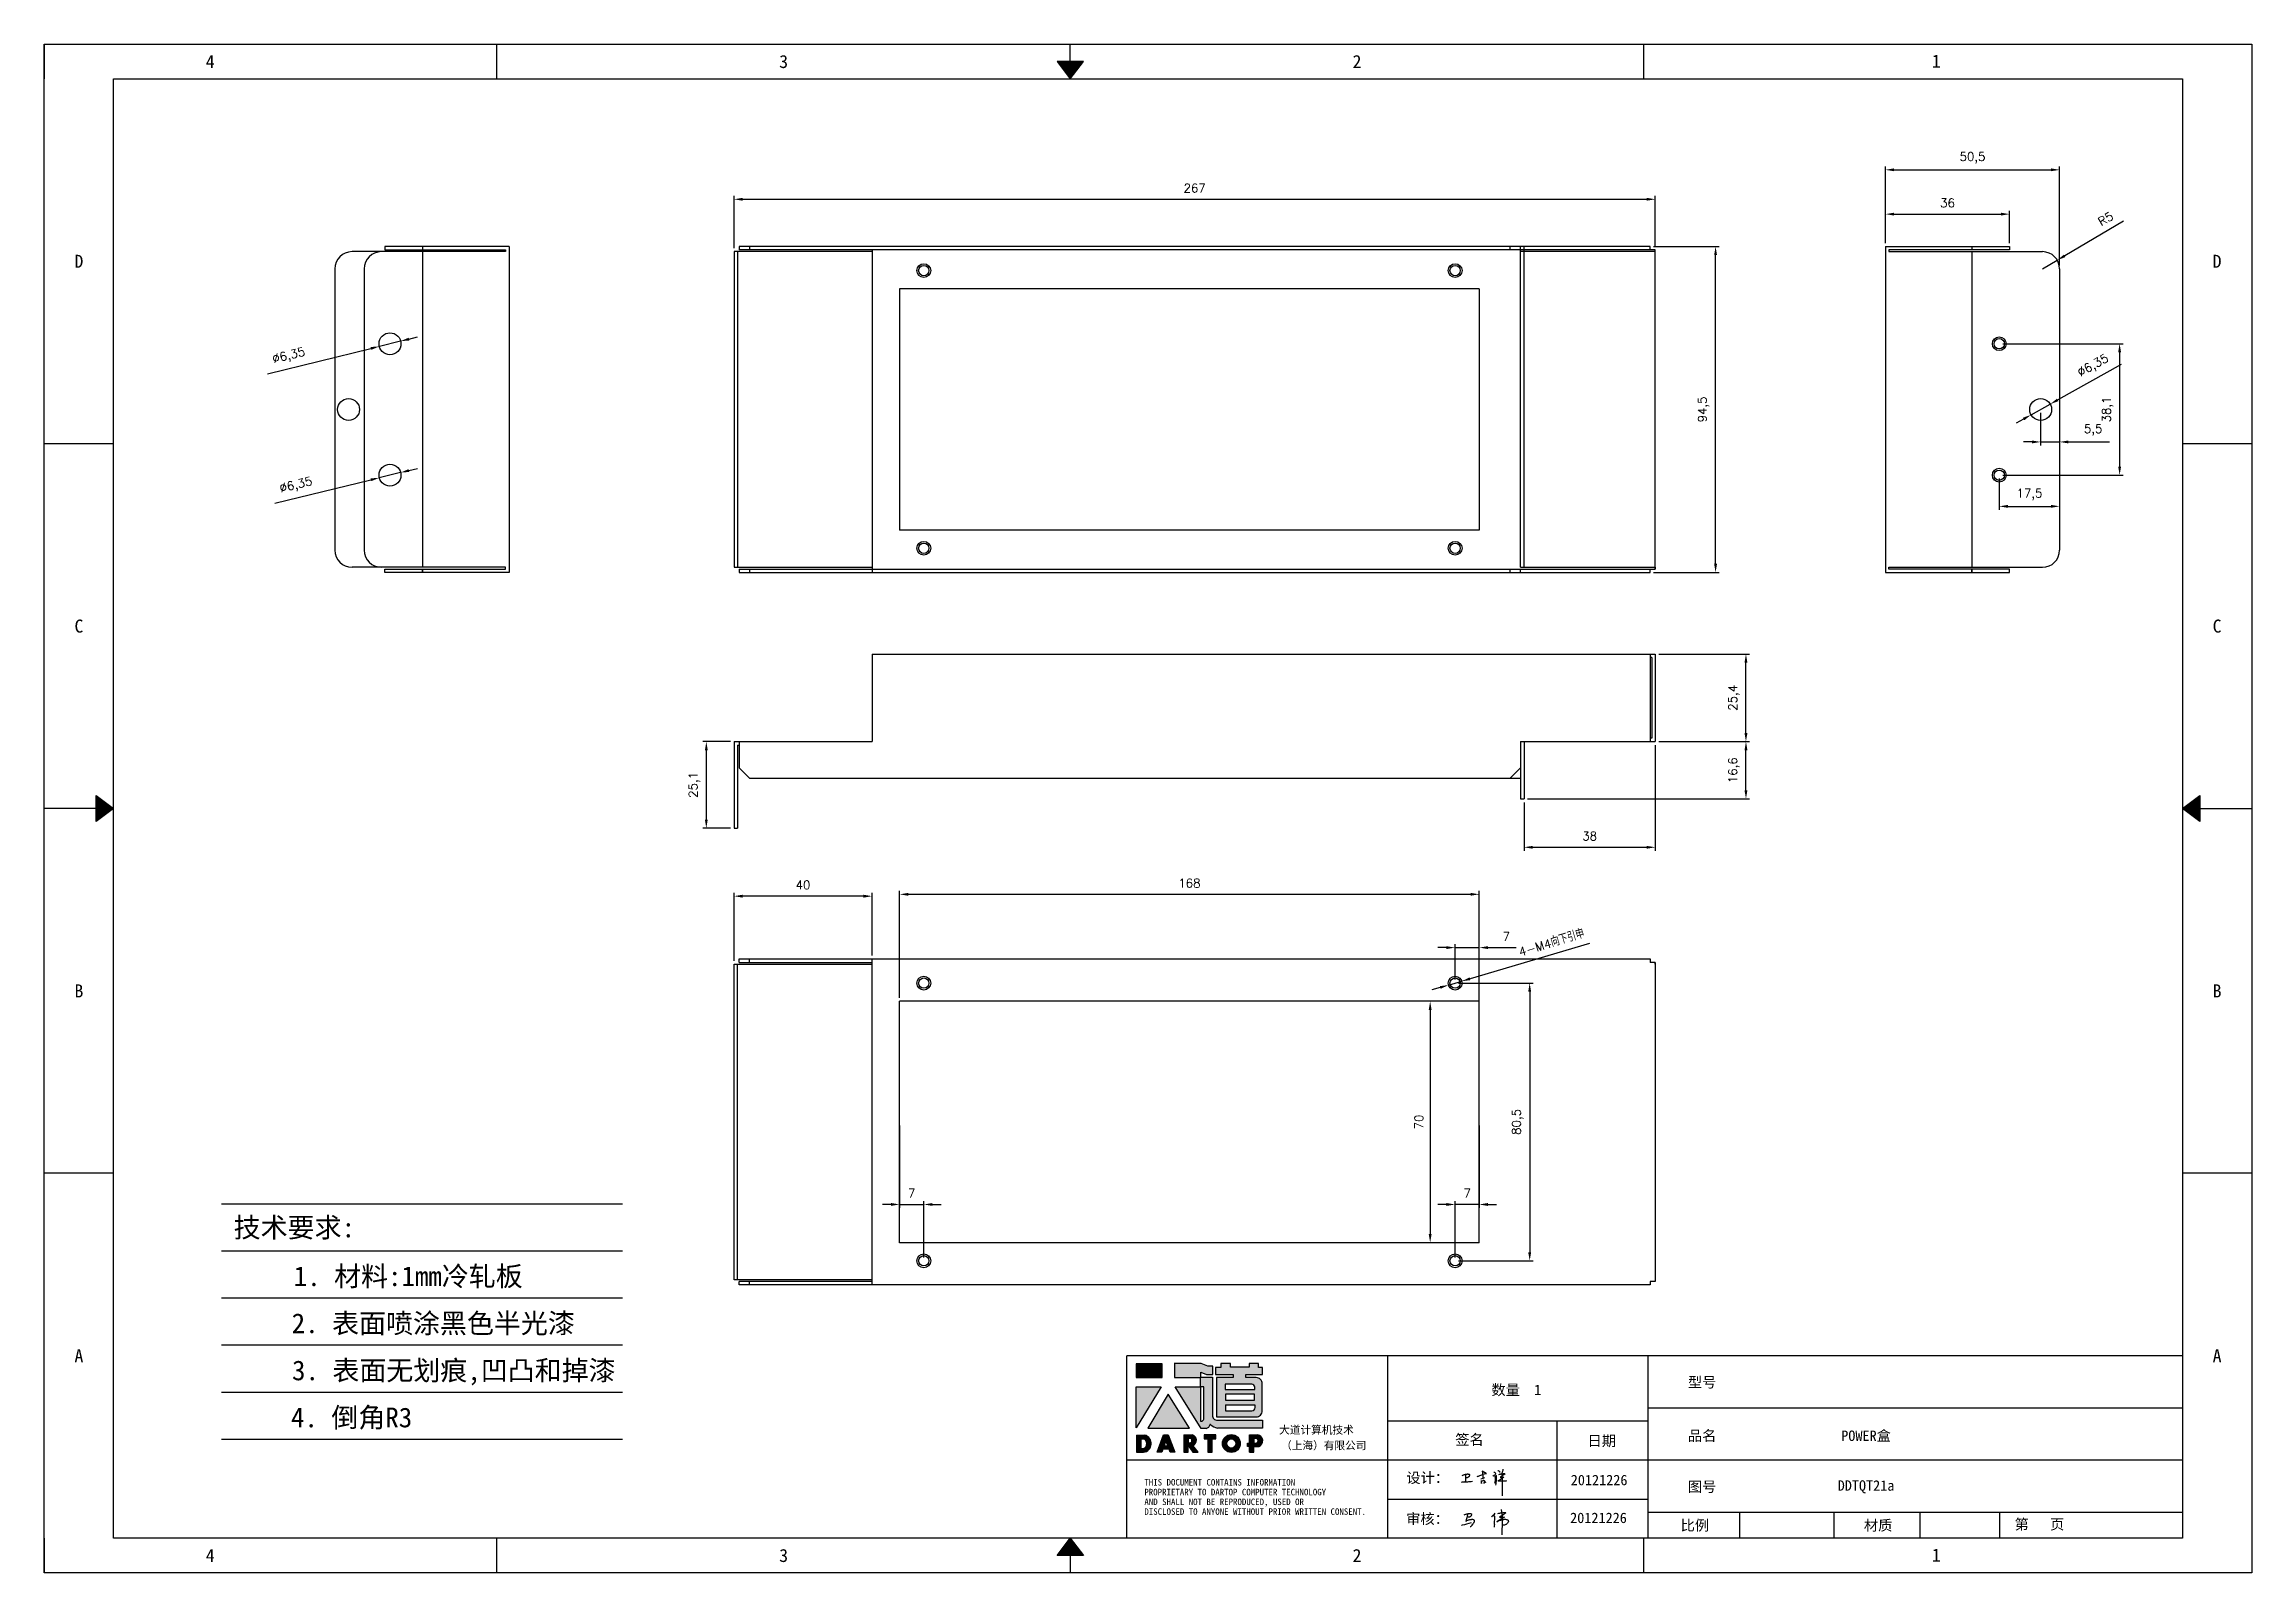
# Model space of a CAD drawing. Header units: millimetres. Extents: x 120943 to 145233, y 4425 to 40233.
# Drawn here: x 122600 to 123240, y 6696 to 7140 of the extents above; entities that cross this region are included whole.
import ezdxf
from ezdxf.enums import TextEntityAlignment as Align

# ---------------------------------------------------------------- set-up
doc = ezdxf.new("R2010")
doc.units = ezdxf.units.MM
doc.linetypes.add('DOT', pattern=[0.25, 0, -0.25])
doc.layers.add('4', color=7, linetype='Continuous')
doc.layers.add('print', color=30, linetype='Continuous')
doc.layers.add('dim', color=2, linetype='Continuous', lineweight=9)
doc.styles.add('Dartop', font='SIMFANG.TTF')
doc.styles.add('HZ', font='SimSun.ttf')
doc.styles.add('hzHT', font='SIMHEI.TTF')
doc.styles.get("Standard").update_dxf_attribs({"font": 'txt', "bigfont": 'gbcbig.shx'})
doc.dimstyles.new('0.5small', dxfattribs={"dimtxt": 2.5, "dimasz": 2.5, "dimexe": 1, "dimexo": 1, "dimgap": 2, "dimtad": 1, "dimtxsty": 'Standard', "dimcen": 2.5, "dimadec": 0, "dimazin": 0, "dimtfac": 1, "dimtmove": 0, "dimatfit": 3, "dimfxl": 1, "dimarcsym": 0})

msp = doc.modelspace()

# ---------------------------------------------------------------- texts
at = {"color": 0}
for s, height, style, p in [('4', 3.777, 'Dartop', (122648.201, 7134.508)), ('3', 3.777, 'Dartop', (122814.389, 7134.508)), ('2', 3.777, 'Dartop', (122980.577, 7134.508)), ('1', 3.777, 'Dartop', (123148.487, 7134.628)), ('D', 3.777, 'Dartop', (122610.138, 7076.594)), ('D', 3.777, 'Dartop', (123229.859, 7076.594)), ('C', 3.777, 'Dartop', (122610.138, 6970.838)), ('C', 3.777, 'Dartop', (123229.859, 6970.838)), ('B', 3.777, 'Dartop', (122610.138, 6865.082)), ('B', 3.777, 'Dartop', (123229.859, 6865.082)), ('A', 3.777, 'Dartop', (122610.138, 6759.326)), ('A', 3.777, 'Dartop', (123229.859, 6759.326)), ('数量  1', 3.0216, 'hzHT', (123026.754, 6749.421)), ('型号', 3.0216, 'hzHT', (123080.607, 6751.64)), ('品名', 3.0216, 'hzHT', (123080.607, 6736.128)), ('POWER盒', 3.0216, 'hzHT', (123128.115, 6736.128)), ('签名', 3.0216, 'hzHT', (123013.181, 6735.021)), ('日期', 3.0216, 'hzHT', (123051.521, 6734.649)), ('20121226', 3.0216, 'hzHT', (123050.746, 6723.29)), ('图号', 3.0216, 'hzHT', (123080.607, 6721.359)), ('DDTQT21a', 3.0216, 'hzHT', (123128.115, 6721.699)), ('20121226', 3.0216, 'hzHT', (123050.566, 6712.326)), ('第   页', 3.0216, 'hzHT', (123178.367, 6710.46)), ('比例', 3.0216, 'hzHT', (123078.5, 6710.146)), ('材质', 3.0216, 'hzHT', (123131.625, 6710.146)), ('4', 3.777, 'Dartop', (122648.201, 6701.412)), ('3', 3.777, 'Dartop', (122814.389, 6701.412)), ('2', 3.777, 'Dartop', (122980.577, 6701.412)), ('1', 3.777, 'Dartop', (123148.487, 6701.532))]:
    msp.add_text(s, height=height, dxfattribs=dict(at, style=style)).set_placement(p, align=Align.MIDDLE_CENTER)
at = {"style": 'HZ'}
for s, p in [('技术要求:', (122672.578, 6796.497)), ('     1. 材料:1mm冷轧板      ', (122707.544, 6782.376)), ('    2. 表面喷涂黑色半光漆', (122705.045, 6768.726)), ('3. 表面无划痕,凹凸和掉漆', (122718.809, 6755.076)), ('4. 倒角R3           ', (122710.623, 6741.426))]:
    msp.add_text(s, height=5.733, dxfattribs=at).set_placement(p, align=Align.MIDDLE_CENTER)
at = {"color": 0, "style": 'hzHT'}
for s, height, p in [('设计：', 3.0216, (122994.876, 6722.432)), ('THIS DOCUMENT CONTAINS INFORMATION', 1.8885, (122918.949, 6721.688)), ('PROPRIETARY TO DARTOP COMPUTER TECHNOLOGY', 1.8885, (122918.949, 6718.855)), ('AND SHALL NOT BE REPRODUCED, USED OR', 1.8885, (122918.949, 6716.023)), ('DISCLOSED TO ANYONE WITHOUT PRIOR WRITTEN CONSENT.', 1.8885, (122918.949, 6713.19)), ('审核：', 3.0216, (122994.831, 6710.534))]:
    msp.add_text(s, height=height, dxfattribs=at).set_placement(p)
at = {"layer": '4', "color": 0, "style": 'hzHT'}
for s, p in [('大道计算机技术', (122958.008, 6736.688)), ('（上海）有限公司', (122958.578, 6732.171))]:
    msp.add_text(s, height=2.2662, dxfattribs=at).set_placement(p)

# ---------------------------------------------------------------- blocks, each defined once
blk = doc.blocks.new('*U330')
at = {"color": 254, "linetype": 'Continuous', "extrusion": (0, 0, -1)}
for points in [[(-17, 0.333), (-16.812, 0.25), (-17, 0.5)], [(-17, 0.333), (-17.188, 0.25), (-16.812, 0.25)], [(-17, 0.333), (-17, 0.5), (-17.188, 0.25)]]:
    blk.add_solid(points, dxfattribs=at)
blk = doc.blocks.new('*U331')
at = {"color": 254, "linetype": 'Continuous'}
for points in [[(17, 21.667), (17.188, 21.75), (16.812, 21.75)], [(17, 21.667), (16.812, 21.75), (17, 21.5)], [(17, 21.667), (17, 21.5), (17.188, 21.75)]]:
    blk.add_solid(points, dxfattribs=at)
blk = doc.blocks.new('*U328')
at = {"color": 254, "linetype": 'Continuous', "extrusion": (0, 0, -1)}
for points in [[(-0.833, 11), (-0.75, 10.812), (-0.75, 11.188)], [(-0.833, 11), (-0.75, 11.188), (-1, 11)], [(-0.833, 11), (-1, 11), (-0.75, 10.812)]]:
    blk.add_solid(points, dxfattribs=at)
blk = doc.blocks.new('dadao')
for p, q in [((48, 19.2), (44.9, 10.4)), ((44.9, 10.4), (51.2, 10.4)), ((51.2, 10.4), (48, 19.2))]:
    blk.add_line(p, q)
for points in [[(41.8, 121.6), (41.8, 143.7), (-0.4, 143.7), (-0.4, 121.6), (41.8, 121.6)], [(104.8, 122), (104.8, 130.3), (114.1, 126.3), (124.2, 126.3), (124.2, 139.6), (115.9, 139.6), (105.1, 143.9), (61.5, 143.9)], [(61.7, 144), (61.7, 121.3), (103.9, 121.3)], [(113.4, 38.7), (105.1, 38.7), (63, 106.5), (103.9, 106.5), (103.9, 120.9), (103.9, 121.3)], [(109.7, 53.6), (109.7, 106.2), (104.3, 106.2), (104.3, 50.4), (106.6, 50.4)], [(144.6, 94.4), (144.6, 84.8), (192, 84.8), (192, 94.1), (144.9, 94.1)], [(120.2, 45), (119.5, 45), (119.5, 44.6)], [(0, 28), (0, 0), (11.8, 0)], [(0.1, 28), (14, 28)], [(7.1, 21.8), (7.1, 6.1), (12, 6.1)], [(7.1, 21.8), (11.4, 21.8)], [(76.8, 28.2), (76.8, 0), (84.1, 0), (84.1, 11.1), (91.6, -0.1), (100.3, -0.1), (91.7, 11.1)], [(76.8, 28.2), (90.6, 28.2)], [(84, 22.7), (84, 15.3), (87.2, 15.3)], [(84, 22.7), (87.3, 22.7)], [(183.7, 0), (183.7, 9.6), (180.6, 9.6), (180.6, 14.9), (183.8, 14.9), (183.8, 28.1), (196.1, 28.1), (196.5, 28.1)], [(183.7, 0), (190.9, 0), (190.9, 9.6), (198.8, 9.6)], [(194.9, 22.3), (190.8, 22.3), (190.8, 15), (194.4, 15)]]:
    blk.add_lwpolyline(points)
blk.add_lwpolyline([(137.1, 144.2), (137.1, 137.9), (128.3, 137.9), (128.3, 126.5), (157.3, 126.5), (157.3, 121.5), (130.3, 121.5), (130.3, 57.5), (194.4, 57.5, 0.414214), (204.4, 67.5), (204.4, 111.3, 0.414214), (194.4, 121.3), (177.5, 121.3), (177.5, 126.3), (204.7, 126.3), (204.7, 137.7), (198.2, 137.7), (198.2, 143.9), (183.3, 143.9), (183.3, 138), (153, 138), (153, 144.2), (137.1, 144.2)], format="xyb", close=True)
for points in [[(104.8, 122), (123.4, 122), (123.4, 60, 0.414214), (131.4, 52), (204.8, 52), (204.8, 39.1), (131.7, 39.1)], [(144.3, 110.8), (144.3, 101.8), (192.3, 101.8), (192.3, 105.5, 0.414214), (187.3, 110.5), (144.3, 110.5)], [(144.6, 77), (144.6, 67.5), (187.6, 67.5, 0.414214), (192.6, 72.5), (192.6, 76.4), (144.6, 76.4)]]:
    blk.add_lwpolyline(points, format="xyb")
for points in [[(-0.3, 106.2), (40.4, 106.2), (-0.3, 39.7), (-0.3, 106.2)], [(51.7, 94.1), (18.4, 39.3), (86.2, 39.3)], [(43.8, 28.2), (51.8, 28.2), (62.6, -0.1), (55, -0.1), (53.2, 5), (42.9, 5), (41.1, 0), (33.6, 0)], [(110, 28.1), (110, 21.9), (116, 21.9), (116, -0.1), (123.2, -0.1), (123.2, 22), (129.2, 22), (129.2, 28.1), (110, 28.1)]]:
    blk.add_lwpolyline(points, close=True)
for radius in [14.5, 7.44]:
    blk.add_circle((154.2, 14.2), radius)
for centre, radius, start, end in [((99.2, 60.7), 12.6, 305.6399, 325.969), ((111.6, 46.7), 8.19, 282.9811, 347.6627), ((136, 61.7), 22.9, 226.7358, 259.3209), ((8.5, 13.9), 8.49, 294.2143, 69.7177), ((9.6, 14.2), 14.4, 278.6604, 72.3203), ((86.4, 19), 3.8, 282.527, 76.7196), ((88.6, 19.4), 8.95, 290.6073, 77.2124), ((193.7, 18.7), 3.8, 280.9891, 72.5513), ((195.7, 18.6), 9.51, 288.8959, 85.2442)]:
    blk.add_arc(centre, radius, start, end)
blk = doc.blocks.new('h')
for p, q in [((20768.1, -2360.9), (20773, -2359.1)), ((20769.5, -2366.9), (20769.8, -2370.6)), ((20769.8, -2370.6), (20770.9, -2378)), ((20770.9, -2378), (20771.5, -2370.6)), ((20772.4, -2369.3), (20774.9, -2367.8)), ((20773, -2359.1), (20784.1, -2355.2)), ((20773.3, -2331.8), (20775.3, -2338.7)), ((20789.1, -2340.9), (20773.5, -2331.9)), ((20775.3, -2338.7), (20775.6, -2351.2)), ((20775.6, -2351.2), (20775.5, -2357.3)), ((20782.2, -2369.2), (20780, -2377.1)), ((20780, -2377.1), (20788.3, -2371.3)), ((20780.1, -2366.4), (20780.8, -2366.4)), ((20781.9, -2367.4), (20782.2, -2369.2)), ((20845.7, -2343.5), (20848.4, -2353)), ((20848.9, -2370.3), (20847.9, -2424)), ((20848.4, -2353), (20848.9, -2370.3))]:
    blk.add_line(p, q)
for points in [[(20696.6, -2372.4, 0.002073), (20710.6, -2371.9, 0.016137), (20719.6, -2371.3, 0.008314), (20736.9, -2369.3)], [(20699.1, -2348.2, -0.029745), (20704.6, -2345.4, -0.046842), (20708.4, -2344.2, -0.00919), (20714.3, -2343, -0.018517), (20717.2, -2342.5, -0.037841), (20720.3, -2342.4, -0.039541), (20723.2, -2342.8, -0.149785), (20726, -2344.3, -0.204935), (20726.9, -2346.6, -0.074872), (20726.5, -2348.3, -0.061615), (20725.6, -2350.3, -0.034204), (20723.8, -2352.6, -0.045776), (20722.3, -2354.1, -0.054985), (20720.4, -2355.3, -0.036348), (20717.3, -2356.5, -0.067752), (20715.7, -2356.8, -0.043553), (20713.2, -2356.7)], [(20755, -2351.9, -0.024077), (20759.9, -2350.1, -0.013147), (20768.7, -2346.5, -0.00522), (20775.4, -2344.1, -0.018517), (20777.3, -2343.4, -0.008274), (20786.3, -2341, -0.039541), (20788.3, -2340.8, -0.079216), (20789.4, -2341, -0.204935)], [(20813.5, -2350.1, 0.007348), (20815.9, -2348.7, 0.008421), (20818, -2347.3, 0.009459), (20819.7, -2346.2, -0.016325), (20820.7, -2345.5, -0.173771), (20821.8, -2345.3, -0.085159), (20823.9, -2346, -0.125883), (20826, -2347.9, -0.160659), (20826.6, -2350.1, -0.010447), (20826.5, -2352.3, -0.008247), (20826.2, -2355.1, -0.002698), (20825.3, -2374, 0.001562), (20823.9, -2383.7, 0.016137)], [(20816.8, -2335, -0.053561), (20819.6, -2336.1, -0.075272), (20821.3, -2337.3, -0.005295), (20822.5, -2338.5, -0.009337), (20823.1, -2339.1, -0.026146), (20823.7, -2339.8, -0.016644), (20824.5, -2340.9)], [(20832.1, -2329.2, -0.053561), (20834.9, -2330.3, -0.075272), (20836.7, -2331.5, -0.005295), (20837.8, -2332.6, -0.009337), (20838.5, -2333.3, -0.026146), (20839, -2334, -0.016644), (20839.8, -2335.1)], [(20836, -2343.7, -0.02797), (20842.1, -2342.6, -0.048868), (20845.6, -2342.2, -0.00919), (20851.1, -2341.4, -0.018517), (20853.9, -2341.1, -0.037841), (20856.7, -2341.2, -0.039541), (20859.4, -2341.6, -0.018282), (20840.6, -2354.7, -0.000937)], [(20847.6, -2340.2, 0.021784), (20849.6, -2335.9, 0.028296), (20850.8, -2332.4, 0.008136), (20851.9, -2328.2, 0.028913), (20852.2, -2327, 0.08193), (20852.1, -2325.9, 0.075058), (20851.7, -2324.7, 0.275043)]]:
    blk.add_lwpolyline(points, format="xyb")
for points in [[(20711.3, -2343.5), (20711.3, -2343.5), (20711.5, -2355.8), (20710.7, -2368), (20710.6, -2371.9)], [(20821.5, -2350.6), (20822.4, -2359.2), (20822.2, -2364.9), (20821.7, -2369), (20821.3, -2376.3), (20823.6, -2368.5), (20827.2, -2366.3), (20829.5, -2366.3)], [(20840.6, -2354.7), (20850, -2354.7), (20855, -2354.3), (20845.9, -2361.1), (20840.5, -2364), (20833, -2367.5), (20863.2, -2367.4), (20865.9, -2367.3)]]:
    blk.add_lwpolyline(points)
for centre, radius, start, end in [((20773.7, -2371.2), 2.3, 121.9907, 163.60158), ((20787.5, -2406), 40.3, 100.61827, 108.24823), ((20780.8, -2367.6), 1.15, 9.4675, 90)]:
    blk.add_arc(centre, radius, start, end)
blk = doc.blocks.new('*U329')
at = {"color": 254, "linetype": 'Continuous', "extrusion": (0, 0, -1)}
for points in [[(-33.167, 11), (-33, 11), (-33.25, 11.188)], [(-33.167, 11), (-33.25, 11.188), (-33.25, 10.812)], [(-33.167, 11), (-33.25, 10.812), (-33, 11)]]:
    blk.add_solid(points, dxfattribs=at)
blk = doc.blocks.new('*D370')
at = {"layer": 'Defpoints', "color": 0}
for p in [(123067.01, 7094.57), (122800.01, 7079.39), (123067.01, 7079.89)]:
    blk.add_point(p, dxfattribs=at)
at = {"layer": 'dim', "color": 0, "lineweight": -2}
for p, q in [((122800.01, 7080.39), (122800.01, 7095.57)), ((122802.51, 7094.57), (123064.51, 7094.57)), ((123067.01, 7080.89), (123067.01, 7095.57))]:
    blk.add_line(p, q, dxfattribs=at)
at = {"layer": 'dim', "color": 0}
for points in [[(122802.51, 7094.99), (122802.51, 7094.16), (122800.01, 7094.57)], [(123064.51, 7094.99), (123064.51, 7094.16), (123067.01, 7094.57)]]:
    blk.add_solid(points, dxfattribs=at)
at = {"layer": 'dim', "color": 0, "insert": (122933.51, 7097.82), "char_height": 2.5, "attachment_point": 5}
blk.add_mtext('267', dxfattribs=at)
blk = doc.blocks.new('*D371')
at = {"layer": 'Defpoints', "color": 0}
for p in [(123065.51, 7080.89), (123084.5, 7080.89), (123065.51, 6986.39)]:
    blk.add_point(p, dxfattribs=at)
at = {"layer": 'dim', "color": 0, "lineweight": -2}
for p, q in [((123066.51, 7080.89), (123085.5, 7080.89)), ((123084.5, 6988.89), (123084.5, 7078.39)), ((123066.51, 6986.39), (123085.5, 6986.39))]:
    blk.add_line(p, q, dxfattribs=at)
at = {"layer": 'dim', "color": 0}
for points in [[(123084.09, 7078.39), (123084.92, 7078.39), (123084.5, 7080.89)], [(123084.09, 6988.89), (123084.92, 6988.89), (123084.5, 6986.39)]]:
    blk.add_solid(points, dxfattribs=at)
at = {"layer": 'dim', "color": 0, "insert": (123081.05, 7033.64), "char_height": 2.5, "attachment_point": 5, "rotation": 90}
blk.add_mtext('94,5', dxfattribs=at)
blk = doc.blocks.new('*D372')
at = {"layer": 'Defpoints', "color": 0}
for p in [(123184.22, 7103.11), (123133.72, 7080.89), (123184.22, 7074.39)]:
    blk.add_point(p, dxfattribs=at)
at = {"layer": 'dim', "color": 0, "lineweight": -2}
for p, q in [((123133.72, 7081.89), (123133.72, 7104.11)), ((123136.22, 7103.11), (123181.72, 7103.11)), ((123184.22, 7075.39), (123184.22, 7104.11))]:
    blk.add_line(p, q, dxfattribs=at)
at = {"layer": 'dim', "color": 0}
for points in [[(123136.22, 7103.53), (123136.22, 7102.7), (123133.72, 7103.11)], [(123181.72, 7103.53), (123181.72, 7102.7), (123184.22, 7103.11)]]:
    blk.add_solid(points, dxfattribs=at)
at = {"layer": 'dim', "color": 0, "insert": (123158.97, 7106.57), "char_height": 2.5, "attachment_point": 5}
blk.add_mtext('50,5', dxfattribs=at)
blk = doc.blocks.new('*D373')
at = {"layer": 'Defpoints', "color": 0}
for p in [(123067.01, 6962.74), (123093.31, 6962.74), (123067.01, 6937.34)]:
    blk.add_point(p, dxfattribs=at)
at = {"layer": 'dim', "color": 0, "lineweight": -2}
for p, q in [((123068.01, 6962.74), (123094.31, 6962.74)), ((123093.31, 6939.84), (123093.31, 6960.24)), ((123068.01, 6937.34), (123094.31, 6937.34))]:
    blk.add_line(p, q, dxfattribs=at)
at = {"layer": 'dim', "color": 0}
for points in [[(123092.89, 6960.24), (123093.73, 6960.24), (123093.31, 6962.74)], [(123092.89, 6939.84), (123093.73, 6939.84), (123093.31, 6937.34)]]:
    blk.add_solid(points, dxfattribs=at)
at = {"layer": 'dim', "color": 0, "insert": (123089.85, 6950.04), "char_height": 2.5, "attachment_point": 5, "rotation": 90}
blk.add_mtext('25,4', dxfattribs=at)
blk = doc.blocks.new('*D374')
at = {"layer": 'Defpoints', "color": 0}
for p in [(122697.22, 7051.93), (122703.38, 7053.45)]:
    blk.add_point(p, dxfattribs=at)
at = {"layer": 'dim', "color": 0, "lineweight": -2}
for p, q in [((122664.83, 7043.95), (122694.79, 7051.33)), ((122703.38, 7053.45), (122697.22, 7051.93)), ((122705.81, 7054.05), (122708.24, 7054.65))]:
    blk.add_line(p, q, dxfattribs=at)
at = {"layer": 'dim', "color": 0}
for points in [[(122694.69, 7051.74), (122694.89, 7050.93), (122697.22, 7051.93)], [(122705.71, 7054.45), (122705.91, 7053.64), (122703.38, 7053.45)]]:
    blk.add_solid(points, dxfattribs=at)
at = {"layer": 'dim', "color": 0, "insert": (122671, 7049.03), "char_height": 2.5, "attachment_point": 5, "rotation": 13.84559}
blk.add_mtext('∅6,35', dxfattribs=at)
blk = doc.blocks.new('*D375')
at = {"layer": 'Defpoints', "color": 0}
for p in [(122697.21, 7013.84), (122703.38, 7015.34)]:
    blk.add_point(p, dxfattribs=at)
at = {"layer": 'dim', "color": 0, "lineweight": -2}
for p, q in [((122666.91, 7006.45), (122694.79, 7013.25)), ((122703.38, 7015.34), (122697.21, 7013.84)), ((122705.81, 7015.93), (122708.24, 7016.52))]:
    blk.add_line(p, q, dxfattribs=at)
at = {"layer": 'dim', "color": 0}
for points in [[(122694.69, 7013.65), (122694.88, 7012.84), (122697.21, 7013.84)], [(122705.71, 7016.34), (122705.91, 7015.53), (122703.38, 7015.34)]]:
    blk.add_solid(points, dxfattribs=at)
at = {"layer": 'dim', "color": 0, "insert": (122673.1, 7011.52), "char_height": 2.5, "attachment_point": 5, "rotation": 13.69355}
blk.add_mtext('∅6,35', dxfattribs=at)
blk = doc.blocks.new('*D376')
at = {"layer": 'Defpoints', "color": 0}
for p in [(122800.01, 6937.34), (122791.98, 6912.24), (122800.01, 6912.24)]:
    blk.add_point(p, dxfattribs=at)
at = {"layer": 'dim', "color": 0, "lineweight": -2}
for p, q in [((122799.01, 6937.34), (122790.98, 6937.34)), ((122791.98, 6934.84), (122791.98, 6914.74)), ((122799.01, 6912.24), (122790.98, 6912.24))]:
    blk.add_line(p, q, dxfattribs=at)
at = {"layer": 'dim', "color": 0}
for points in [[(122791.57, 6934.84), (122792.4, 6934.84), (122791.98, 6937.34)], [(122791.57, 6914.74), (122792.4, 6914.74), (122791.98, 6912.24)]]:
    blk.add_solid(points, dxfattribs=at)
at = {"layer": 'dim', "color": 0, "insert": (122788.53, 6924.79), "char_height": 2.5, "attachment_point": 5, "rotation": 90}
blk.add_mtext('25,1', dxfattribs=at)
blk = doc.blocks.new('*D377')
at = {"layer": 'Defpoints', "color": 0}
for p in [(122800.01, 6892.54), (122800.01, 6872.84), (122840.01, 6874.34)]:
    blk.add_point(p, dxfattribs=at)
at = {"layer": 'dim', "color": 0, "lineweight": -2}
for p, q in [((122800.01, 6873.84), (122800.01, 6893.54)), ((122837.51, 6892.54), (122802.51, 6892.54)), ((122840.01, 6875.34), (122840.01, 6893.54))]:
    blk.add_line(p, q, dxfattribs=at)
at = {"layer": 'dim', "color": 0}
for points in [[(122802.51, 6892.96), (122802.51, 6892.12), (122800.01, 6892.54)], [(122837.51, 6892.96), (122837.51, 6892.12), (122840.01, 6892.54)]]:
    blk.add_solid(points, dxfattribs=at)
at = {"layer": 'dim', "color": 0, "insert": (122820.01, 6895.79), "char_height": 2.5, "attachment_point": 5}
blk.add_mtext('40', dxfattribs=at)
blk = doc.blocks.new('*D378')
at = {"layer": 'Defpoints', "color": 0}
for p in [(123016.01, 6893.08), (122848.01, 6862.09), (123016.01, 6862.09)]:
    blk.add_point(p, dxfattribs=at)
at = {"layer": 'dim', "color": 0, "lineweight": -2}
for p, q in [((122848.01, 6863.09), (122848.01, 6894.08)), ((122850.51, 6893.08), (123013.51, 6893.08)), ((123016.01, 6863.09), (123016.01, 6894.08))]:
    blk.add_line(p, q, dxfattribs=at)
at = {"layer": 'dim', "color": 0}
for points in [[(122850.51, 6893.5), (122850.51, 6892.67), (122848.01, 6893.08)], [(123013.51, 6893.5), (123013.51, 6892.67), (123016.01, 6893.08)]]:
    blk.add_solid(points, dxfattribs=at)
at = {"layer": 'dim', "color": 0, "insert": (122932.01, 6896.33), "char_height": 2.5, "attachment_point": 5}
blk.add_mtext('168', dxfattribs=at)
blk = doc.blocks.new('*D379')
at = {"layer": 'Defpoints', "color": 0}
for p in [(123016.01, 6862.09), (123001.78, 6792.09), (123016.01, 6792.09)]:
    blk.add_point(p, dxfattribs=at)
at = {"layer": 'dim', "color": 0, "lineweight": -2}
for p, q in [((123015.01, 6862.09), (123000.78, 6862.09)), ((123001.78, 6859.59), (123001.78, 6794.59)), ((123015.01, 6792.09), (123000.78, 6792.09))]:
    blk.add_line(p, q, dxfattribs=at)
at = {"layer": 'dim', "color": 0}
for points in [[(123001.37, 6859.59), (123002.2, 6859.59), (123001.78, 6862.09)], [(123001.37, 6794.59), (123002.2, 6794.59), (123001.78, 6792.09)]]:
    blk.add_solid(points, dxfattribs=at)
at = {"layer": 'dim', "color": 0, "insert": (122998.53, 6827.09), "char_height": 2.5, "attachment_point": 5, "rotation": 90}
blk.add_mtext('70', dxfattribs=at)
blk = doc.blocks.new('*D380')
at = {"layer": 'Defpoints', "color": 0}
for p in [(123016.01, 6877.63), (123009.01, 6867.34), (123016.01, 6827.09)]:
    blk.add_point(p, dxfattribs=at)
at = {"layer": 'dim', "color": 0, "lineweight": -2}
for p, q in [((123009.01, 6868.34), (123009.01, 6878.63)), ((123016.01, 6828.09), (123016.01, 6878.63)), ((123006.51, 6877.63), (123004.01, 6877.63)), ((123009.01, 6877.63), (123016.01, 6877.63)), ((123018.51, 6877.63), (123026.68, 6877.63))]:
    blk.add_line(p, q, dxfattribs=at)
at = {"layer": 'dim', "color": 0}
for points in [[(123006.51, 6878.05), (123006.51, 6877.22), (123009.01, 6877.63)], [(123018.51, 6878.05), (123018.51, 6877.22), (123016.01, 6877.63)]]:
    blk.add_solid(points, dxfattribs=at)
at = {"layer": 'dim', "color": 0, "insert": (123023.84, 6880.88), "char_height": 2.5, "attachment_point": 5}
blk.add_mtext('7', dxfattribs=at)
blk = doc.blocks.new('*D381')
at = {"layer": 'Defpoints', "color": 0}
for p in [(122848.01, 6827.09), (122855.01, 6803.17), (122855.01, 6786.84)]:
    blk.add_point(p, dxfattribs=at)
at = {"layer": 'dim', "color": 0, "lineweight": -2}
for p, q in [((122848.01, 6826.09), (122848.01, 6802.17)), ((122845.51, 6803.17), (122843.01, 6803.17)), ((122848.01, 6803.17), (122855.01, 6803.17)), ((122855.01, 6787.84), (122855.01, 6804.17)), ((122857.51, 6803.17), (122860.01, 6803.17))]:
    blk.add_line(p, q, dxfattribs=at)
at = {"layer": 'dim', "color": 0}
for points in [[(122845.51, 6803.59), (122845.51, 6802.75), (122848.01, 6803.17)], [(122857.51, 6803.59), (122857.51, 6802.75), (122855.01, 6803.17)]]:
    blk.add_solid(points, dxfattribs=at)
at = {"layer": 'dim', "color": 0, "insert": (122851.51, 6806.42), "char_height": 2.5, "attachment_point": 5}
blk.add_mtext('7', dxfattribs=at)
blk = doc.blocks.new('*D382')
at = {"layer": 'Defpoints', "color": 0}
for p in [(123009.01, 6867.34), (123009.01, 6786.84), (123030.62, 6786.84)]:
    blk.add_point(p, dxfattribs=at)
at = {"layer": 'dim', "color": 0, "lineweight": -2}
for p, q in [((123010.01, 6867.34), (123031.62, 6867.34)), ((123030.62, 6864.84), (123030.62, 6789.34)), ((123010.01, 6786.84), (123031.62, 6786.84))]:
    blk.add_line(p, q, dxfattribs=at)
at = {"layer": 'dim', "color": 0}
for points in [[(123030.2, 6864.84), (123031.04, 6864.84), (123030.62, 6867.34)], [(123030.2, 6789.34), (123031.04, 6789.34), (123030.62, 6786.84)]]:
    blk.add_solid(points, dxfattribs=at)
at = {"layer": 'dim', "color": 0, "insert": (123027.16, 6827.09), "char_height": 2.5, "attachment_point": 5, "rotation": 90}
blk.add_mtext('80,5', dxfattribs=at)
blk = doc.blocks.new('*D383')
at = {"layer": 'Defpoints', "color": 0}
for p in [(123007.09, 6866.77), (123010.93, 6867.9)]:
    blk.add_point(p, dxfattribs=at)
at = {"layer": 'dim', "color": 0, "lineweight": -2}
for p, q in [((123047.96, 6878.79), (123013.33, 6868.61)), ((123004.69, 6866.07), (123002.29, 6865.36)), ((123007.09, 6866.77), (123010.93, 6867.9))]:
    blk.add_line(p, q, dxfattribs=at)
at = {"layer": 'dim', "color": 0}
for points in [[(123004.58, 6866.47), (123004.81, 6865.67), (123007.09, 6866.77)], [(123013.21, 6869.01), (123013.45, 6868.21), (123010.93, 6867.9)]]:
    blk.add_solid(points, dxfattribs=at)
at = {"layer": 'dim', "color": 0, "insert": (123036.99, 6879.03), "char_height": 2.5, "attachment_point": 5, "rotation": 16.38978}
blk.add_mtext('4-M4向下引申', dxfattribs=at)
blk = doc.blocks.new('*D384')
at = {"layer": 'Defpoints', "color": 0}
for p in [(123183.53, 7076.92), (123179.22, 7074.39)]:
    blk.add_point(p, dxfattribs=at)
at = {"layer": 'dim', "color": 0, "lineweight": -2}
for p, q in [((123202.74, 7088.18), (123185.69, 7078.18)), ((123179.22, 7074.39), (123183.53, 7076.92))]:
    blk.add_line(p, q, dxfattribs=at)
at = {"layer": 'dim', "color": 0}
blk.add_solid([(123185.48, 7078.54), (123185.9, 7077.82), (123183.53, 7076.92)], dxfattribs=at)
at = {"layer": 'dim', "color": 0, "insert": (123197.58, 7088.92), "char_height": 2.5, "attachment_point": 5, "rotation": 30.37982}
blk.add_mtext('R5', dxfattribs=at)
blk = doc.blocks.new('*D385')
at = {"layer": 'Defpoints', "color": 0}
for p in [(123181.49, 7035.19), (123175.95, 7032.09)]:
    blk.add_point(p, dxfattribs=at)
at = {"layer": 'dim', "color": 0, "lineweight": -2}
for p, q in [((123202.02, 7046.69), (123183.67, 7036.41)), ((123175.95, 7032.09), (123181.49, 7035.19)), ((123173.77, 7030.86), (123171.59, 7029.64))]:
    blk.add_line(p, q, dxfattribs=at)
at = {"layer": 'dim', "color": 0}
for points in [[(123183.47, 7036.78), (123183.88, 7036.05), (123181.49, 7035.19)], [(123173.57, 7031.23), (123173.97, 7030.5), (123175.95, 7032.09)]]:
    blk.add_solid(points, dxfattribs=at)
at = {"layer": 'dim', "color": 0, "insert": (123194.04, 7046.19), "char_height": 2.5, "attachment_point": 5, "rotation": 29.26814}
blk.add_mtext('∅6,35', dxfattribs=at)
blk = doc.blocks.new('*D386')
at = {"layer": 'Defpoints', "color": 0}
for p in [(123166.72, 7052.69), (123166.72, 7014.59), (123201.61, 7014.59)]:
    blk.add_point(p, dxfattribs=at)
at = {"layer": 'dim', "color": 0, "lineweight": -2}
for p, q in [((123167.72, 7052.69), (123202.61, 7052.69)), ((123201.61, 7050.19), (123201.61, 7017.09)), ((123167.72, 7014.59), (123202.61, 7014.59))]:
    blk.add_line(p, q, dxfattribs=at)
at = {"layer": 'dim', "color": 0}
for points in [[(123201.19, 7050.19), (123202.03, 7050.19), (123201.61, 7052.69)], [(123201.19, 7017.09), (123202.03, 7017.09), (123201.61, 7014.59)]]:
    blk.add_solid(points, dxfattribs=at)
at = {"layer": 'dim', "color": 0, "insert": (123198.15, 7033.64), "char_height": 2.5, "attachment_point": 5, "rotation": 90}
blk.add_mtext('38,1', dxfattribs=at)
blk = doc.blocks.new('*D387')
at = {"layer": 'Defpoints', "color": 0}
for p in [(123178.72, 7033.64), (123184.22, 7033.64), (123178.72, 7024.22)]:
    blk.add_point(p, dxfattribs=at)
at = {"layer": 'dim', "color": 0, "lineweight": -2}
for p, q in [((123178.72, 7032.64), (123178.72, 7023.22)), ((123184.22, 7032.64), (123184.22, 7023.22)), ((123176.22, 7024.22), (123173.72, 7024.22)), ((123178.72, 7024.22), (123184.22, 7024.22)), ((123186.72, 7024.22), (123198.64, 7024.22))]:
    blk.add_line(p, q, dxfattribs=at)
at = {"layer": 'dim', "color": 0}
for points in [[(123176.22, 7024.64), (123176.22, 7023.8), (123178.72, 7024.22)], [(123186.72, 7024.64), (123186.72, 7023.8), (123184.22, 7024.22)]]:
    blk.add_solid(points, dxfattribs=at)
at = {"layer": 'dim', "color": 0, "insert": (123193.93, 7027.68), "char_height": 2.5, "attachment_point": 5}
blk.add_mtext('5,5', dxfattribs=at)
blk = doc.blocks.new('*D388')
at = {"layer": 'Defpoints', "color": 0}
for p in [(123184.22, 7032.64), (123166.72, 7014.59), (123184.22, 7005.55)]:
    blk.add_point(p, dxfattribs=at)
at = {"layer": 'dim', "color": 0, "lineweight": -2}
for p, q in [((123184.22, 7031.64), (123184.22, 7004.55)), ((123166.72, 7013.59), (123166.72, 7004.55)), ((123169.22, 7005.55), (123181.72, 7005.55))]:
    blk.add_line(p, q, dxfattribs=at)
at = {"layer": 'dim', "color": 0}
for points in [[(123169.22, 7005.97), (123169.22, 7005.13), (123166.72, 7005.55)], [(123181.72, 7005.97), (123181.72, 7005.13), (123184.22, 7005.55)]]:
    blk.add_solid(points, dxfattribs=at)
at = {"layer": 'dim', "color": 0, "insert": (123175.47, 7009.01), "char_height": 2.5, "attachment_point": 5}
blk.add_mtext('17,5', dxfattribs=at)
blk = doc.blocks.new('*D389')
at = {"layer": 'Defpoints', "color": 0}
for p in [(123067.01, 6937.34), (123029.01, 6920.74), (123067.01, 6906.72)]:
    blk.add_point(p, dxfattribs=at)
at = {"layer": 'dim', "color": 0, "lineweight": -2}
for p, q in [((123067.01, 6936.34), (123067.01, 6905.72)), ((123029.01, 6919.74), (123029.01, 6905.72)), ((123031.51, 6906.72), (123064.51, 6906.72))]:
    blk.add_line(p, q, dxfattribs=at)
at = {"layer": 'dim', "color": 0}
for points in [[(123031.51, 6907.13), (123031.51, 6906.3), (123029.01, 6906.72)], [(123064.51, 6907.13), (123064.51, 6906.3), (123067.01, 6906.72)]]:
    blk.add_solid(points, dxfattribs=at)
at = {"layer": 'dim', "color": 0, "insert": (123048.01, 6909.97), "char_height": 2.5, "attachment_point": 5}
blk.add_mtext('38', dxfattribs=at)
blk = doc.blocks.new('*D390')
at = {"layer": 'Defpoints', "color": 0}
for p in [(123067.01, 6937.34), (123093.31, 6937.34), (123029.01, 6920.74)]:
    blk.add_point(p, dxfattribs=at)
at = {"layer": 'dim', "color": 0, "lineweight": -2}
for p, q in [((123068.01, 6937.34), (123094.31, 6937.34)), ((123093.31, 6923.24), (123093.31, 6934.84)), ((123030.01, 6920.74), (123094.31, 6920.74))]:
    blk.add_line(p, q, dxfattribs=at)
at = {"layer": 'dim', "color": 0}
for points in [[(123092.89, 6934.84), (123093.73, 6934.84), (123093.31, 6937.34)], [(123092.89, 6923.24), (123093.73, 6923.24), (123093.31, 6920.74)]]:
    blk.add_solid(points, dxfattribs=at)
at = {"layer": 'dim', "color": 0, "insert": (123089.85, 6929.04), "char_height": 2.5, "attachment_point": 5, "rotation": 90}
blk.add_mtext('16,6', dxfattribs=at)
blk = doc.blocks.new('*D391')
at = {"layer": 'Defpoints', "color": 0}
for p in [(123169.72, 7090.26), (123133.72, 7080.89), (123169.72, 7080.89)]:
    blk.add_point(p, dxfattribs=at)
at = {"layer": 'dim', "color": 0, "lineweight": -2}
for p, q in [((123133.72, 7081.89), (123133.72, 7091.26)), ((123136.22, 7090.26), (123167.22, 7090.26)), ((123169.72, 7081.89), (123169.72, 7091.26))]:
    blk.add_line(p, q, dxfattribs=at)
at = {"layer": 'dim', "color": 0}
for points in [[(123136.22, 7090.68), (123136.22, 7089.85), (123133.72, 7090.26)], [(123167.22, 7090.68), (123167.22, 7089.85), (123169.72, 7090.26)]]:
    blk.add_solid(points, dxfattribs=at)
at = {"layer": 'dim', "color": 0, "insert": (123151.72, 7093.51), "char_height": 2.5, "attachment_point": 5}
blk.add_mtext('36', dxfattribs=at)
blk = doc.blocks.new('*D392')
at = {"layer": 'Defpoints', "color": 0}
for p in [(123016.01, 6827.09), (123009.01, 6803.17), (123009.01, 6786.84)]:
    blk.add_point(p, dxfattribs=at)
at = {"layer": 'dim', "color": 0, "lineweight": -2}
for p, q in [((123016.01, 6826.09), (123016.01, 6802.17)), ((123006.51, 6803.17), (123004.01, 6803.17)), ((123009.01, 6787.84), (123009.01, 6804.17)), ((123016.01, 6803.17), (123009.01, 6803.17)), ((123018.51, 6803.17), (123021.01, 6803.17))]:
    blk.add_line(p, q, dxfattribs=at)
at = {"layer": 'dim', "color": 0}
for points in [[(123006.51, 6803.59), (123006.51, 6802.75), (123009.01, 6803.17)], [(123018.51, 6803.59), (123018.51, 6802.75), (123016.01, 6803.17)]]:
    blk.add_solid(points, dxfattribs=at)
at = {"layer": 'dim', "color": 0, "insert": (123012.51, 6806.42), "char_height": 2.5, "attachment_point": 5}
blk.add_mtext('7', dxfattribs=at)

# ---------------------------------------------------------------- dimensions: what is measured, and where the dimension line sits
at = {"layer": 'dim'}
for base, p1, p2, picture, middle in [((123184.221, 7103.112), (123133.721, 7080.889), (123184.221, 7074.389), '*D372', (123158.971, 7106.571)), ((123067.01, 7094.574), (122800.01, 7079.389), (123067.01, 7079.889), '*D370', (122933.51, 7097.824)), ((123169.721, 7090.264), (123133.721, 7080.889), (123169.721, 7080.889), '*D391', (123151.721, 7093.514)), ((123184.221, 7005.55), (123166.721, 7014.589), (123184.221, 7032.639), '*D388', (123175.471, 7009.009)), ((123067.01, 6906.718), (123029.01, 6920.743), (123067.01, 6937.343), '*D389', (123048.01, 6909.968)), ((123016.01, 6893.083), (122848.01, 6862.088), (123016.01, 6862.088), '*D378', (122932.01, 6896.333)), ((122800.01, 6892.541), (122840.01, 6874.338), (122800.01, 6872.838), '*D377', (122820.01, 6895.791))]:
    dim = msp.add_linear_dim(base=base, p1=p1, p2=p2, dimstyle='0.5small', override={"dimpost": '\\X'}, dxfattribs=at)
    dim.commit()
    dim.dimension.update_dxf_attribs({"geometry": picture, "text_midpoint": middle})
dim = msp.add_radius_dim(center=(123179.221, 7074.389), mpoint=(123183.535, 7076.918), dimstyle='0.5small', override={"dimpost": '\\X'}, dxfattribs=at)
dim.commit()
dim.dimension.update_dxf_attribs({"geometry": '*D384', "text_midpoint": (123199.221, 7086.113), "dimtype": 164})
for base, p1, p2, picture, middle in [((123084.504, 7080.889), (123065.51, 6986.389), (123065.51, 7080.889), '*D371', (123081.046, 7033.639)), ((123201.61, 7014.589), (123166.721, 7052.689), (123166.721, 7014.589), '*D386', (123198.152, 7033.639)), ((123093.31, 6962.743), (123067.01, 6937.343), (123067.01, 6962.743), '*D373', (123089.851, 6950.043)), ((122791.984, 6912.243), (122800.01, 6937.343), (122800.01, 6912.243), '*D376', (122788.526, 6924.793)), ((123093.31, 6937.343), (123029.01, 6920.743), (123067.01, 6937.343), '*D390', (123089.851, 6929.043)), ((123030.621, 6786.838), (123009.01, 6867.338), (123009.01, 6786.838), '*D382', (123027.162, 6827.088)), ((123001.782, 6792.088), (123016.01, 6862.088), (123016.01, 6792.088), '*D379', (122998.532, 6827.088))]:
    dim = msp.add_linear_dim(base=base, p1=p1, p2=p2, angle=90, dimstyle='0.5small', override={"dimpost": '\\X'}, dxfattribs=at)
    dim.commit()
    dim.dimension.update_dxf_attribs({"geometry": picture, "text_midpoint": middle})
for p1, p2, picture, middle in [((122703.382, 7053.449), (122697.217, 7051.929), '*D374', (122671.831, 7045.673)), ((123175.952, 7032.087), (123181.491, 7035.191), '*D385', (123195.727, 7043.17)), ((122703.384, 7015.341), (122697.215, 7013.838), '*D375', (122673.917, 7008.161))]:
    dim = msp.add_diameter_dim_2p(p1=p1, p2=p2, dimstyle='0.5small', override={"dimpost": '\\X'}, dxfattribs=at)
    dim.commit()
    dim.dimension.update_dxf_attribs({"geometry": picture, "text_midpoint": middle, "dimtype": 163})
for base, p1, p2, picture, middle in [((123178.721, 7024.22), (123184.221, 7033.639), (123178.721, 7033.639), '*D387', (123193.93, 7024.22)), ((123016.01, 6877.635), (123009.01, 6867.338), (123016.01, 6827.088), '*D380', (123023.844, 6877.635)), ((122855.01, 6803.17), (122848.01, 6827.088), (122855.01, 6786.838), '*D381', (122851.51, 6803.17))]:
    dim = msp.add_linear_dim(base=base, p1=p1, p2=p2, dimstyle='0.5small', override={"dimpost": '\\X'}, dxfattribs=at)
    dim.commit()
    dim.dimension.update_dxf_attribs({"geometry": picture, "text_midpoint": middle, "dimtype": 160})
dim = msp.add_diameter_dim_2p(p1=(123007.092, 6866.774), p2=(123010.929, 6867.903), text='4-M4向下引申', dimstyle='0.5small', override={"dimpost": '\\X'}, dxfattribs=at)
dim.commit()
dim.dimension.update_dxf_attribs({"geometry": '*D383', "text_midpoint": (123037.926, 6875.843), "dimtype": 163})
dim = msp.add_linear_dim(base=(123009.01, 6803.17), p1=(123016.01, 6827.088), p2=(123009.01, 6786.838), angle=180, dimstyle='0.5small', override={"dimpost": '\\X'}, dxfattribs=at)
dim.commit()
dim.dimension.update_dxf_attribs({"geometry": '*D392', "text_midpoint": (123012.51, 6803.17), "dimtype": 160})

# ---------------------------------------------------------------- hatches: boundary and pattern name
for points in [[(122924.09, 6756.987), (122916.557, 6756.987), (122916.557, 6753.051), (122924.09, 6753.051)], [(122923.848, 6750.297), (122916.577, 6750.297), (122916.577, 6738.425)], [(122925.863, 6748.142), (122919.92, 6738.346), (122932.023, 6738.346)], [(122939.708, 6736.342), (122936.268, 6736.342), (122936.268, 6735.251), (122937.341, 6735.251), (122937.341, 6731.318), (122938.626, 6731.318), (122938.626, 6735.253), (122939.708, 6735.253)]]:
    msp.add_hatch(color=0).paths.add_polyline_path(points)
h = msp.add_hatch(color=0)
h.paths.add_polyline_path([(122935.349, 6754.595), (122937.012, 6753.876), (122938.809, 6753.876), (122938.809, 6756.256), (122937.326, 6756.256), (122935.394, 6757.019), (122927.65, 6757.019), (122927.65, 6752.995), (122935.185, 6752.995), (122935.185, 6752.914), (122935.185, 6750.342), (122927.878, 6750.342), (122935.393, 6738.248), (122936.882, 6738.248, 0.2793748), (122937.968, 6739.304), (122937.968, 6739.36), (122938.099, 6739.36, 0.1431454), (122940.148, 6738.317), (122953.206, 6738.317), (122953.206, 6740.611), (122940.092, 6740.611, -0.4142136), (122938.664, 6742.039), (122938.664, 6753.122), (122935.349, 6753.122)])
h.paths.add_polyline_path([(122935.261, 6750.29), (122936.218, 6750.29), (122936.218, 6740.904, -0.0889357), (122935.663, 6740.333), (122935.257, 6740.333)], flags=16)
h = msp.add_hatch(color=0)
h.paths.add_polyline_path([(122953.184, 6755.923), (122952.022, 6755.923), (122952.022, 6757.028), (122949.366, 6757.028), (122949.366, 6755.978), (122943.944, 6755.978), (122943.944, 6757.083), (122941.105, 6757.083), (122941.105, 6755.957), (122939.536, 6755.957), (122939.536, 6753.92), (122944.714, 6753.92), (122944.714, 6753.019), (122939.889, 6753.019), (122939.889, 6741.609), (122951.343, 6741.609, 0.4142136), (122953.128, 6743.394), (122953.128, 6751.208, 0.4142136), (122951.343, 6752.993), (122948.315, 6752.993), (122948.315, 6753.878), (122953.184, 6753.878)])
h.paths.add_polyline_path([(122950.078, 6751.059, -0.4142136), (122950.971, 6750.166), (122950.971, 6749.512), (122942.395, 6749.512), (122942.395, 6751.059)], flags=16)
h.paths.add_polyline_path([(122950.915, 6748.13), (122950.915, 6746.472), (122942.451, 6746.472), (122942.451, 6748.13)], flags=16)
h.paths.add_polyline_path([(122951.026, 6744.98), (122951.026, 6744.27, -0.4142136), (122950.133, 6743.377), (122942.451, 6743.377), (122942.451, 6744.98)], flags=16)
h = msp.add_hatch(color=0)
h.paths.add_polyline_path([(122919.125, 6736.324), (122916.63, 6736.324), (122916.63, 6731.333), (122918.731, 6731.333, 0.7930159)])
h.paths.add_polyline_path([(122918.768, 6732.426), (122917.896, 6732.426), (122917.896, 6735.231), (122918.672, 6735.231, -0.6713609)], flags=16)
h = msp.add_hatch(color=0)
h.paths.add_polyline_path([(122925.882, 6736.365), (122924.459, 6736.365), (122922.628, 6731.328), (122923.976, 6731.328), (122924.294, 6732.221), (122926.121, 6732.221), (122926.445, 6731.317), (122927.804, 6731.317)])
h.paths.add_polyline_path([(122925.771, 6733.183), (122924.64, 6733.183), (122925.195, 6734.766)], flags=16)
h = msp.add_hatch(color=0)
h.paths.add_polyline_path([(122932.802, 6736.361), (122930.348, 6736.361), (122930.348, 6731.325), (122931.645, 6731.325), (122931.645, 6733.322), (122932.977, 6731.307), (122934.544, 6731.307), (122933.01, 6733.309, 0.7440549)])
h.paths.add_polyline_path([(122931.633, 6734.067), (122931.633, 6735.39), (122932.213, 6735.39, -0.796809), (122932.204, 6734.067)], flags=16)
h = msp.add_hatch(color=0)
h.paths.add_polyline_path([(122941.577, 6733.861, 1), (122946.749, 6733.861, 1)])
h.paths.add_polyline_path([(122945.492, 6733.861, -1), (122942.835, 6733.861, -1)], flags=16)
h = msp.add_hatch(color=0)
h.paths.add_polyline_path([(122951.709, 6736.349), (122951.635, 6736.349), (122949.448, 6736.349), (122949.448, 6733.999), (122948.868, 6733.999), (122948.868, 6733.045), (122949.439, 6733.045), (122949.439, 6731.334), (122950.715, 6731.334), (122950.715, 6733.052), (122952.118, 6733.052, 0.8123038)])
h.paths.add_polyline_path([(122950.696, 6734.006), (122950.696, 6735.32), (122951.423, 6735.32, -0.7782134), (122951.349, 6734.006)], flags=16)

# ---------------------------------------------------------------- linework, layer by layer
at = {"color": 0, "linetype": 'DOT'}
for p, q in [((122600.066, 7139.544), (123229.859, 7139.544)), ((122600.066, 6706.448), (122600.066, 7129.472)), ((123229.859, 6696.376), (122600.066, 6696.376))]:
    msp.add_line(p, q, dxfattribs=at)
at = {"color": 0}
for p, q in [((122600.066, 7139.544), (122600.066, 7129.472)), ((122731.295, 7129.472), (122731.295, 7139.544)), ((122897.483, 7134.508), (122897.483, 7139.544)), ((123063.671, 7129.472), (123063.671, 7139.544)), ((122620.21, 6706.448), (122620.21, 7129.472)), ((122620.21, 7129.472), (123219.787, 7129.472)), ((123219.787, 7129.472), (123219.787, 6706.448)), ((122620.21, 7023.716), (122600.066, 7023.716)), ((123239.931, 7023.716), (123219.787, 7023.716)), ((122615.174, 6917.96), (122600.066, 6917.96)), ((123224.823, 6917.96), (123239.931, 6917.96)), ((122620.21, 6812.204), (122600.066, 6812.204)), ((123239.931, 6812.204), (123219.787, 6812.204)), ((123219.787, 6759.326), (122913.85, 6759.326)), ((122913.85, 6706.448), (122913.85, 6759.326)), ((122989.39, 6759.326), (122989.39, 6706.448)), ((123064.93, 6706.448), (123064.93, 6759.326)), ((123064.93, 6744.218), (123219.787, 6744.218)), ((122989.39, 6740.441), (123064.93, 6740.441)), ((123038.491, 6740.441), (123038.491, 6706.448)), ((122913.85, 6729.11), (122989.39, 6729.11)), ((122989.39, 6729.11), (123219.787, 6729.11)), ((122989.39, 6717.779), (123064.93, 6717.779)), ((123064.93, 6714.002), (123219.787, 6714.002)), ((123091.507, 6706.448), (123091.507, 6714.002)), ((123118.896, 6706.448), (123118.896, 6714.002)), ((123143.796, 6706.448), (123143.796, 6714.002)), ((123166.909, 6706.448), (123166.909, 6714.002)), ((122600.066, 6706.448), (122600.066, 6696.376)), ((123219.787, 6706.448), (122620.21, 6706.448)), ((122731.295, 6696.376), (122731.295, 6706.448)), ((123063.671, 6696.376), (123063.671, 6706.448)), ((122897.483, 6701.412), (122897.483, 6696.376))]:
    msp.add_line(p, q, dxfattribs=at)
for p, q in [((122733.799, 7079.389), (122689.299, 7079.389)), ((122734.799, 7080.889), (122698.799, 7080.889)), ((122698.799, 7080.889), (122698.799, 7079.889)), ((122698.799, 7079.889), (122733.799, 7079.889)), ((122709.699, 7080.889), (122709.699, 7079.889)), ((122709.699, 7079.389), (122709.699, 6987.889)), ((122733.799, 7079.889), (122733.799, 7079.389)), ((122734.799, 7080.889), (122734.799, 6986.389)), ((122800.01, 7079.389), (122800.01, 6987.889)), ((122840.01, 7079.389), (122800.01, 7079.389)), ((122801.01, 7079.389), (122801.01, 6987.889)), ((122801.51, 7080.889), (122801.51, 7079.889)), ((123065.51, 7080.889), (122801.51, 7080.889)), ((123067.01, 7079.889), (122801.51, 7079.889)), ((122804.51, 7080.889), (122804.51, 7079.889)), ((122840.01, 7079.889), (122840.01, 6986.389)), ((123025.01, 7079.889), (123025.01, 7080.889)), ((123028.01, 6987.889), (123028.01, 7080.889)), ((123067.01, 7079.389), (123028.01, 7079.389)), ((123029.01, 6987.889), (123029.01, 7080.889)), ((123065.51, 7079.889), (123065.51, 7080.889)), ((123067.01, 6987.389), (123067.01, 7079.889)), ((123133.721, 7080.889), (123133.721, 6986.389)), ((123133.721, 7080.889), (123169.721, 7080.889)), ((123169.721, 7079.889), (123134.721, 7079.889)), ((123134.721, 7079.889), (123134.721, 7079.389)), ((123134.721, 7079.389), (123179.221, 7079.389)), ((123158.821, 7080.889), (123158.821, 7079.889)), ((123158.821, 7079.389), (123158.821, 6987.889)), ((123169.721, 7080.889), (123169.721, 7079.889)), ((122684.299, 7074.389), (122684.299, 6992.889)), ((122692.799, 7074.389), (122692.799, 6992.889)), ((123184.221, 7074.389), (123184.221, 6992.889)), ((122848.01, 7068.639), (122848.01, 6998.639)), ((123016.01, 7068.639), (122848.01, 7068.639)), ((123016.01, 7068.639), (123016.01, 6998.639)), ((123016.01, 6998.639), (122848.01, 6998.639)), ((122733.799, 6987.889), (122689.299, 6987.889)), ((122698.799, 6986.389), (122698.799, 6987.389)), ((122698.799, 6987.389), (122733.799, 6987.389)), ((122709.699, 6987.389), (122709.699, 6986.389)), ((122709.699, 6986.389), (122709.699, 6987.389)), ((122733.799, 6987.389), (122733.799, 6987.889)), ((122800.01, 6987.889), (122840.01, 6987.889)), ((122801.51, 6987.389), (122801.51, 6986.389)), ((122801.51, 6987.389), (123067.01, 6987.389)), ((122804.51, 6987.389), (122804.51, 6986.389)), ((123025.01, 6986.389), (123025.01, 6987.389)), ((123028.01, 6987.889), (123067.01, 6987.889)), ((123028.01, 6986.389), (123028.01, 6987.389)), ((123065.51, 6986.389), (123065.51, 6987.389)), ((123067.01, 6987.889), (123067.01, 6987.389)), ((123134.721, 6987.389), (123134.721, 6987.889)), ((123134.721, 6987.889), (123179.221, 6987.889)), ((123169.721, 6987.389), (123134.721, 6987.389)), ((123158.821, 6987.389), (123158.821, 6986.389)), ((123158.821, 6986.389), (123158.821, 6987.389)), ((123169.721, 6986.389), (123169.721, 6987.389)), ((122734.799, 6986.389), (122698.799, 6986.389)), ((122801.51, 6986.389), (123065.51, 6986.389)), ((123133.721, 6986.389), (123169.721, 6986.389)), ((122840.01, 6962.743), (123067.01, 6962.743)), ((122840.01, 6962.743), (122840.01, 6937.343)), ((123065.51, 6962.743), (123065.51, 6937.343)), ((123066.01, 6961.743), (123065.51, 6961.743)), ((123066.01, 6961.743), (123066.01, 6938.343)), ((123067.01, 6962.743), (123067.01, 6937.343)), ((122800.01, 6937.343), (122800.01, 6912.243)), ((122800.01, 6937.343), (122840.01, 6937.343)), ((122801.01, 6936.343), (122801.01, 6912.243)), ((122801.01, 6936.343), (122801.51, 6936.343)), ((122801.51, 6937.343), (122801.51, 6929.743)), ((123028.01, 6937.343), (123067.01, 6937.343)), ((123028.01, 6937.343), (123028.01, 6920.743)), ((123029.01, 6937.343), (123029.01, 6920.743)), ((123066.01, 6938.343), (123065.51, 6938.343)), ((122804.51, 6926.743), (122801.51, 6929.743)), ((123025.01, 6926.743), (123028.01, 6929.743)), ((122804.51, 6926.743), (123025.01, 6926.743)), ((123025.01, 6926.743), (123028.01, 6926.743)), ((123028.01, 6920.743), (123029.01, 6920.743)), ((122800.01, 6912.243), (122801.01, 6912.243)), ((122800.01, 6781.338), (122800.01, 6872.838)), ((122800.01, 6872.838), (122840.01, 6872.838)), ((122801.01, 6781.338), (122801.01, 6872.838)), ((122801.51, 6873.338), (122801.51, 6874.338)), ((122801.51, 6874.338), (123065.51, 6874.338)), ((122801.51, 6873.338), (122840.01, 6873.338)), ((122804.51, 6873.338), (122804.51, 6874.338)), ((122840.01, 6779.838), (122840.01, 6874.338)), ((123065.51, 6874.338), (123065.51, 6873.338)), ((123067.01, 6873.338), (123065.51, 6873.338)), ((123067.01, 6873.338), (123067.01, 6780.838)), ((123067.01, 6872.838), (123067.01, 6873.338)), ((122848.01, 6792.088), (122848.01, 6862.088)), ((123016.01, 6862.088), (122848.01, 6862.088)), ((123016.01, 6792.088), (123016.01, 6862.088)), ((123016.01, 6792.088), (122848.01, 6792.088)), ((122840.01, 6781.338), (122800.01, 6781.338)), ((122801.51, 6779.838), (122801.51, 6780.838)), ((122840.01, 6780.838), (122801.51, 6780.838)), ((123065.51, 6779.838), (122801.51, 6779.838)), ((122804.51, 6779.838), (122804.51, 6780.838)), ((123065.51, 6780.838), (123065.51, 6779.838)), ((123067.01, 6780.838), (123065.51, 6780.838)), ((123021.862, 6712.5), (123022.806, 6712.5)), ((123023.309, 6712.546), (123022.365, 6711.9)), ((123022.4, 6714.74), (123022.616, 6712.93)), ((123022.616, 6712.93), (123022.651, 6711.593)), ((123022.806, 6712.5), (123023.309, 6712.546)), ((123021.831, 6711.614), (123021.089, 6711.213)), ((123022.365, 6711.9), (123021.831, 6711.614)), ((123022.651, 6711.593), (123022.571, 6707.434))]:
    msp.add_line(p, q)
for points in [[(122897.483, 7129.472), (122901.26, 7134.508), (122893.706, 7134.508), (122897.483, 7129.472)], [(122620.21, 6917.96), (122615.174, 6914.183), (122615.174, 6921.737), (122620.21, 6917.96)], [(123219.787, 6917.96), (123224.823, 6921.737), (123224.823, 6914.183), (123219.787, 6917.96)], [(122897.483, 6706.448), (122901.26, 6701.412), (122893.706, 6701.412), (122897.483, 6706.448)]]:
    msp.add_lwpolyline(points, close=True, dxfattribs=at)
for points in [[(123011.656, 6713.154, -0.029745), (123012.088, 6713.37, -0.0468422), (123012.38, 6713.464, -0.0091902), (123012.836, 6713.556, -0.0185172), (123013.065, 6713.589, -0.0378406), (123013.301, 6713.597, -0.0395413), (123013.525, 6713.569, -0.1497852), (123013.744, 6713.449, -0.2049352), (123013.811, 6713.276, -0.0748717), (123013.786, 6713.139, -0.0616146), (123013.711, 6712.988, -0.0342039), (123013.576, 6712.809, -0.0457759), (123013.455, 6712.694, -0.054985), (123013.309, 6712.602, -0.0363479), (123013.067, 6712.505, -0.0677521), (123012.946, 6712.484, -0.0435534), (123012.755, 6712.494)], [(123021.399, 6713.614, -0.0279703), (123022.009, 6713.727, -0.0488679), (123022.362, 6713.764, -0.0091902), (123022.919, 6713.847, -0.0185172), (123023.197, 6713.872, -0.0378406), (123023.482, 6713.866, -0.0395413), (123023.751, 6713.819, -0.0182819), (123021.862, 6712.5, -0.0009369)], [(123021.089, 6711.213, -0.029745), (123021.763, 6711.55, -0.0468422), (123022.219, 6711.697, -0.0091902), (123022.931, 6711.841, -0.0185172), (123023.287, 6711.892, -0.0378406), (123023.656, 6711.904, -0.0395413), (123024.005, 6711.861, -0.1497852), (123024.347, 6711.674, -0.2049352), (123024.452, 6711.403, -0.0748717), (123024.412, 6711.19, -0.0616146), (123024.296, 6710.954, -0.0342039), (123024.085, 6710.676, -0.0457759), (123023.896, 6710.495, -0.054985), (123023.668, 6710.352, -0.0363479), (123023.29, 6710.201, -0.0677521), (123023.101, 6710.169, -0.0435534), (123022.803, 6710.184)]]:
    msp.add_lwpolyline(points, format="xyb")
msp.add_lwpolyline([(123012.608, 6713.512), (123012.608, 6713.512), (123012.463, 6712.627), (123012.226, 6711.795), (123012.07, 6711.284)])
for centre, radius in [((122855.01, 7073.889), 2), ((122855.01, 7073.889), 1.5), ((123009.01, 7073.889), 2), ((123009.01, 7073.889), 1.5), ((122700.299, 7052.689), 3.175), ((123166.721, 7052.689), 2), ((123166.721, 7052.689), 1.5), ((122688.299, 7033.639), 3.175), ((123178.721, 7033.639), 3.175), ((122700.299, 7014.589), 3.175), ((123166.721, 7014.589), 2), ((123166.721, 7014.589), 1.5), ((122855.01, 6993.389), 2), ((122855.01, 6993.389), 1.5), ((123009.01, 6993.389), 2), ((123009.01, 6993.389), 1.5), ((122855.01, 6867.338), 2), ((122855.01, 6867.338), 1.5), ((123009.01, 6867.338), 2), ((123009.01, 6867.338), 1.5), ((122855.01, 6786.838), 2), ((122855.01, 6786.838), 1.5), ((123009.01, 6786.838), 2), ((123009.01, 6786.838), 1.5)]:
    msp.add_circle(centre, radius)
for centre, radius, start, end in [((122689.299, 7074.389), 5, 90, 180), ((122697.799, 7074.389), 5, 90, 180), ((123179.221, 7074.389), 5, 0, 90), ((122689.299, 6992.889), 5, 180, 270), ((122697.799, 6992.889), 5, 180, 270), ((123179.221, 6992.889), 5, 270, 0), ((123015.867, 6719.145), 7.458, 299.265464, 300.9495), ((123032.762, 6656.633), 57.583, 102.46592, 103.2053), ((122993.521, 6740.468), 38.128, 313.366132, 315.296084), ((123020.338, 6712.615), 0.244, 52.375745, 91.291159), ((122805.89, 6719.532), 214.732, 357.565664, 358.057278), ((123020.254, 6712.653), 0.279, 357.196828, 33.705179), ((123013.965, 6713.065), 6.583, 352.912546, 354.802684), ((123016.435, 6712.84), 4.103, 354.802684, 357.196828), ((123010.551, 6711.748), 1.596, 281.076982, 291.212632), ((122975.451, 6854.224), 148.319, 283.91895, 284.971512), ((123014.51, 6707.062), 4.876, 113.202449, 120.017497), ((123013.365, 6709.732), 1.971, 102.47486, 113.202449), ((123016.222, 6696.821), 15.195, 100.36867, 102.47486), ((123013.048, 6711.001), 1.257, 283.816254, 294.030509), ((123014.161, 6708.084), 3.745, 96.125337, 100.36867), ((123013.316, 6710.379), 0.58, 294.836428, 309.901134), ((123005.584, 6717.513), 11.096, 316.919563, 320.58866), ((123013.961, 6709.943), 1.875, 87.457037, 96.125337), ((123013.968, 6710.1), 1.717, 78.399567, 87.457037), ((123011.871, 6712.123), 2.821, 324.094808, 331.378357), ((123014.211, 6711.282), 0.511, 44.324655, 78.399567), ((123014.061, 6711.015), 0.377, 319.573073, 337.48549), ((123013.023, 6711.845), 1.694, 324.910666, 333.348429), ((123013.847, 6711.537), 0.825, 326.76781, 340.871018), ((123014.374, 6711.441), 0.284, 357.998393, 44.324655), ((123014.097, 6711.451), 0.561, 340.871018, 357.998393), ((123140.763, 6692.234), 121.7, 171.410173, 171.768083)]:
    msp.add_arc(centre, radius, start, end)
at = {"layer": 'Defpoints'}
for p, q in [((122651.464, 6803.386), (122767.723, 6803.386)), ((122651.464, 6789.736), (122767.723, 6789.736)), ((122651.464, 6789.736), (122767.723, 6789.736)), ((122651.464, 6776.086), (122767.723, 6776.086)), ((122651.464, 6762.436), (122767.723, 6762.436)), ((122651.464, 6748.786), (122767.723, 6748.786)), ((122651.464, 6735.136), (122767.723, 6735.136))]:
    msp.add_line(p, q, dxfattribs=at)
at = {"layer": 'print'}
msp.add_lwpolyline([(122600.066, 7139.544), (123239.931, 7139.544), (123239.931, 6696.376), (122600.066, 6696.376)], close=True, dxfattribs=at)

# ---------------------------------------------------------------- block references
at = {"color": 0, "linetype": 'Continuous', "xscale": 20.14402654906917, "yscale": 20.14402654906917, "zscale": 20.14402654906917}
for name, p in [('*U331', (122555.035, 6696.376)), ('*U328', (122600.066, 6696.376)), ('*U329', (122555.035, 6696.376)), ('*U330', (122555.035, 6696.376))]:
    msp.add_blockref(name, p, dxfattribs=at)
at = {"color": 0}
for name, p, xscale, yscale, zscale in [('dadao', (122916.63, 6731.333), 0.1785493262159434, 0.1785493262159434, 0.1785493262159434), ('h', (121407.435, 6906.51), 0.07747410198498983, 0.07747410198498983, 0.07747410198498983)]:
    msp.add_blockref(name, p, dxfattribs=dict(at, xscale=xscale, yscale=yscale, zscale=zscale))

msp.set_redraw_order([(e.dxf.handle, doc.entitydb.next_handle()) for e in msp.query("TEXT MTEXT ATTDEF DIMENSION ARC_DIMENSION")])  # texts and dimensions are drawn at this point

doc.saveas('drawing.dxf')
